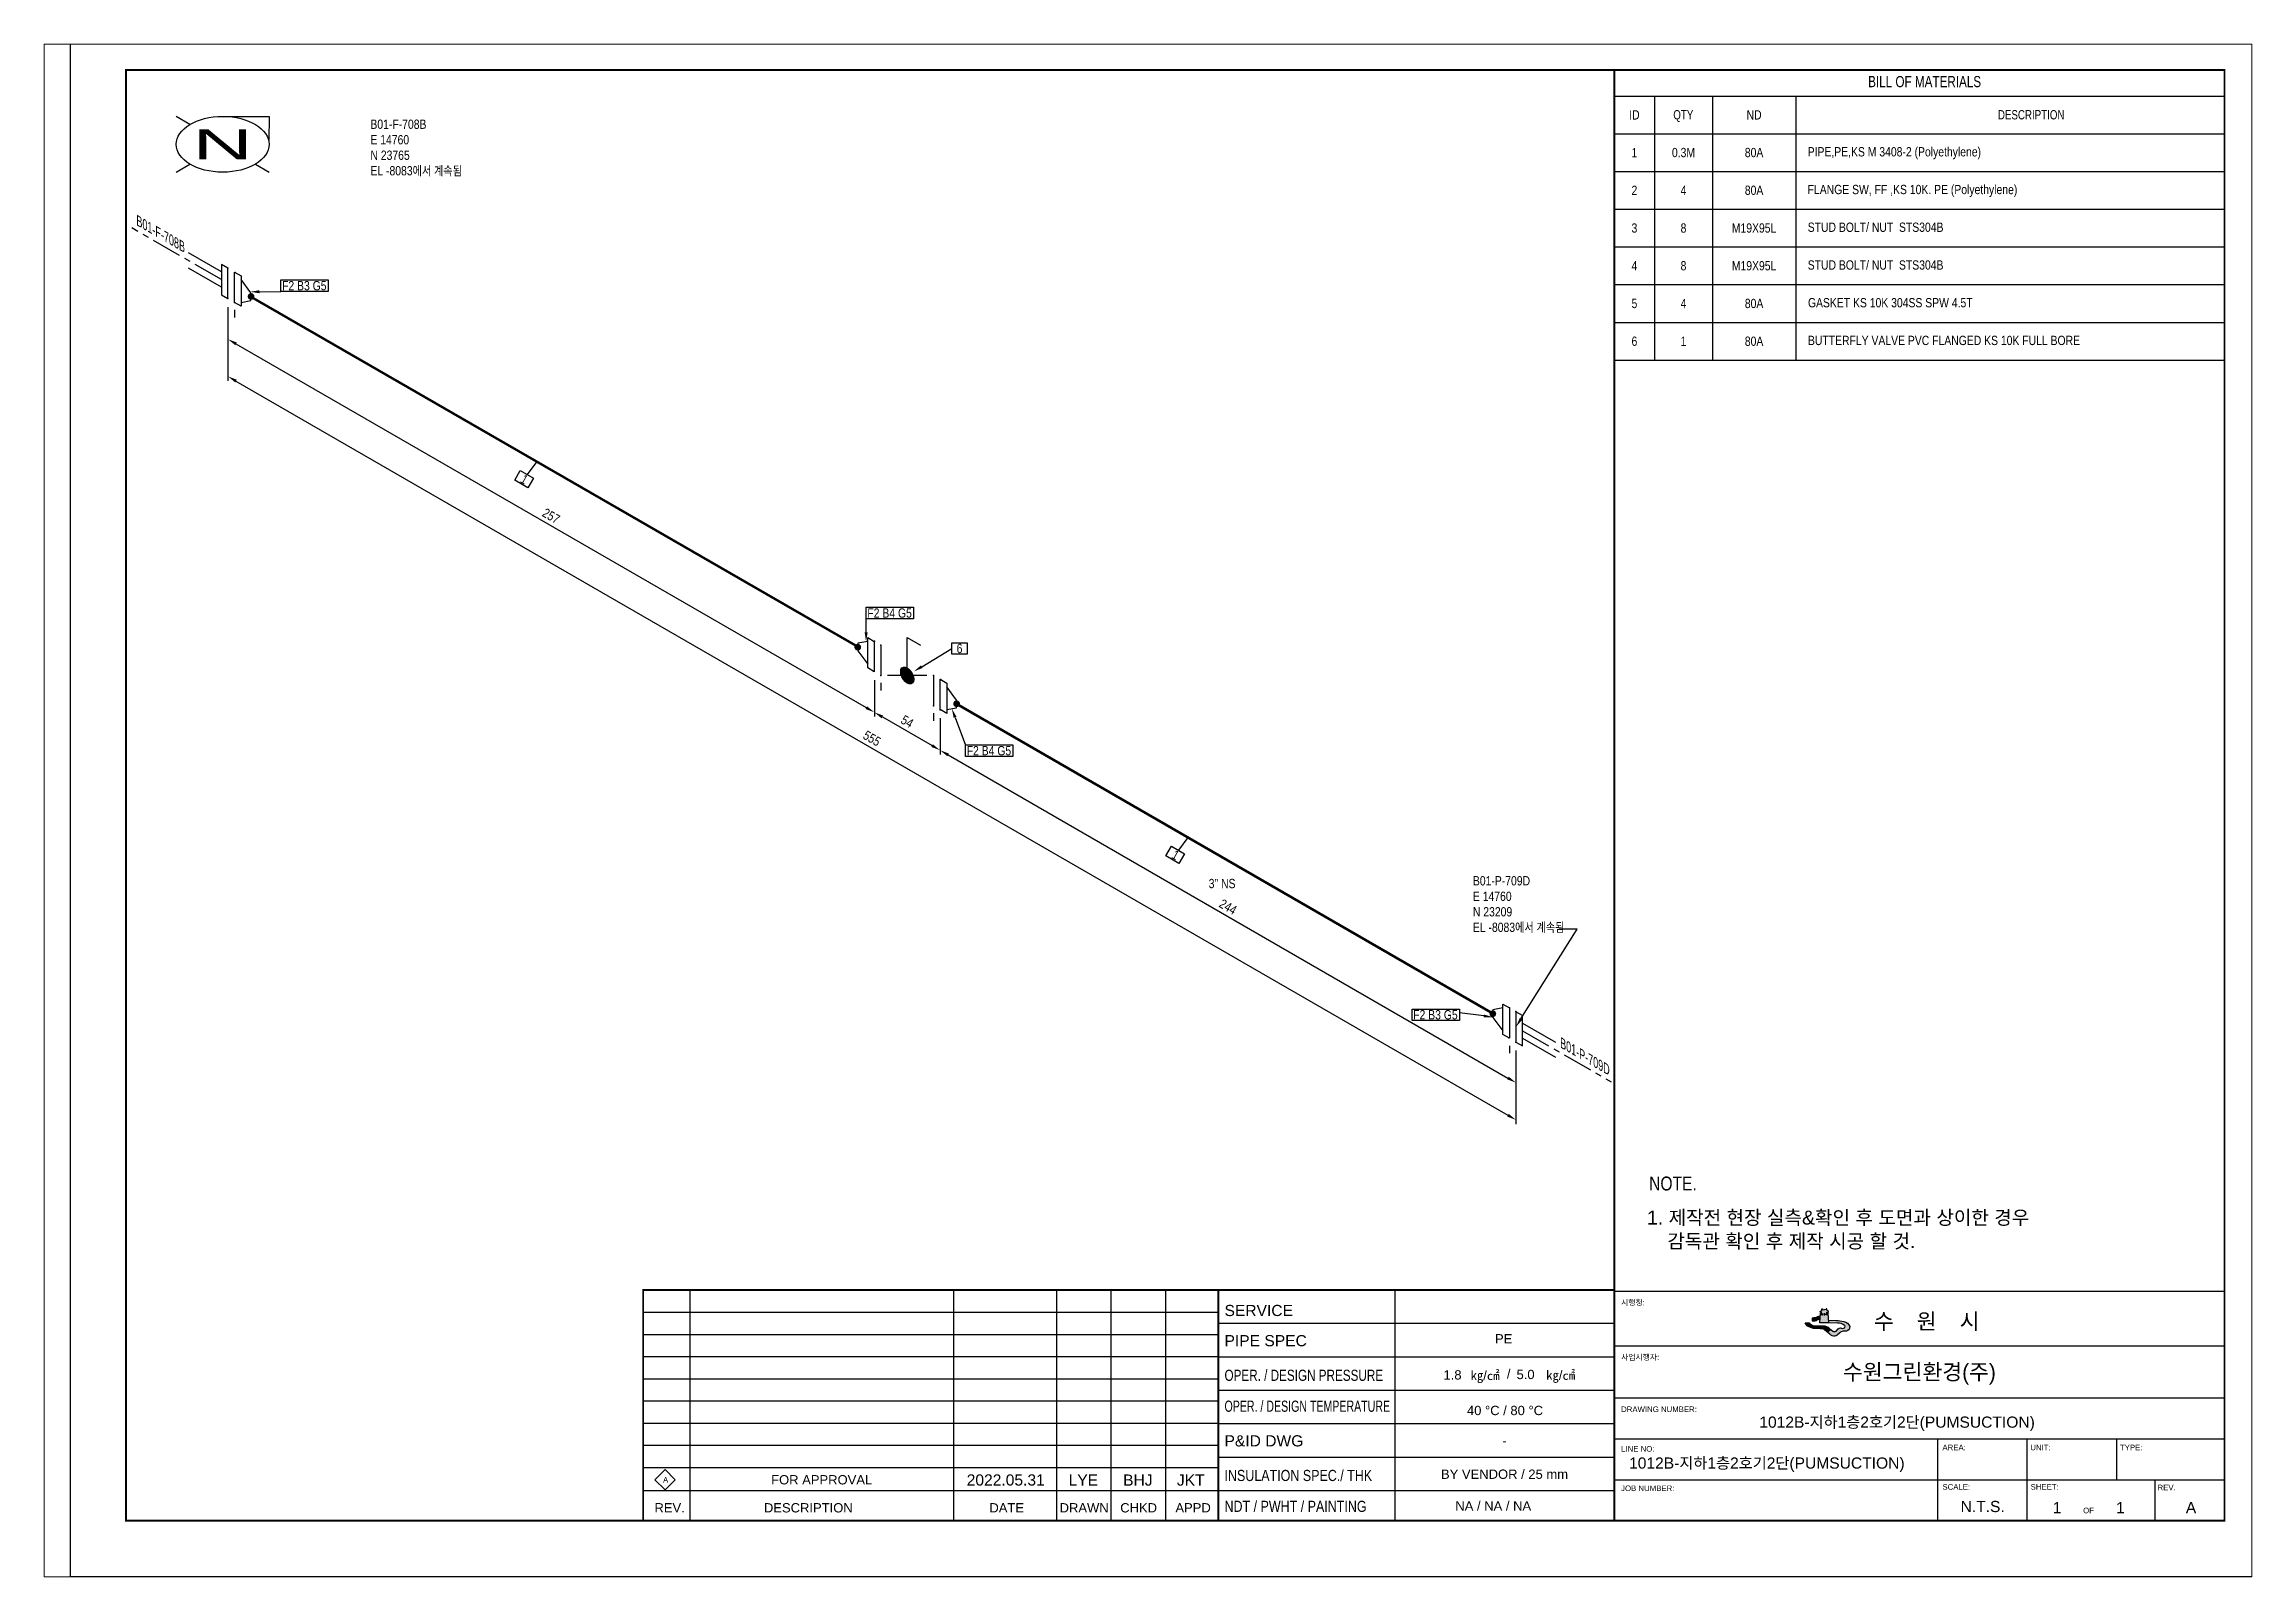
# Paper-space layout '배치1' of a CAD drawing. Header units: millimetres. Extents: x 0 to 588, y -18 to 390.
# The model-space entities are those that its viewports show. They can reach past a viewport. Long polylines and large blocks are cut down to what shows.
import ezdxf
from ezdxf import colors
from ezdxf.entities.mleader import LeaderData, LeaderLine
from ezdxf.enums import TextEntityAlignment as Align
from ezdxf.math import Vec2, Vec3

# ---------------------------------------------------------------- set-up
doc = ezdxf.new("R2010")
doc.units = ezdxf.units.MM
doc.header["$LTSCALE"] = 0.25
doc.linetypes.add('CENTER', pattern=[50.8, 31.75, -6.35, 6.35, -6.35])
doc.linetypes.add('DASHED2', pattern=[9.525, 6.35, -3.175])
for name, color, linetype in [('7', 5, 'Continuous'), ('TITLE', 7, 'Continuous'), ('기기', 6, 'Continuous'), ('밸브', 4, 'Continuous'), ('연속', 7, 'DASHED2'), ('열 추적 선', 7, 'CENTER'), ('용접', 1, 'Continuous'), ('주석', 7, 'Continuous'), ('지시선', 1, 'Continuous'), ('치수', 1, 'Continuous'), ('테이블', 7, 'Continuous')]:
    doc.layers.add(name, color=color, linetype=linetype)
doc.layers.add('파이프', color=3, linetype='Continuous', lineweight=70)
doc.styles.add('AdskIsoAnnotation', font='arial.ttf', dxfattribs={"width": 0.8, "height": 1})
doc.styles.add('AdskIsoMetric', font='arial.ttf', dxfattribs={"width": 0.8, "height": 2.5})
doc.styles.add('AdskIsoMetric-30', font='arial.ttf', dxfattribs={"width": 0.8, "height": 2.5})
doc.styles.add('FF1', font='arial.ttf')
doc.styles.add('MtXpl_', font='')
doc.styles.add('RomanS', font='arial.ttf')
doc.styles.get("Standard").update_dxf_attribs({"font": 'arial.ttf'})
doc.styles.add('굴림', font='')
doc.styles.get('MtXpl_').set_extended_font_data('Gulim')
doc.styles.get('굴림').set_extended_font_data('Gulim')
doc.dimstyles.new('AdskIsoMetric', dxfattribs={"dimtxt": 2.5, "dimasz": 2.5, "dimexe": 1, "dimexo": 2, "dimgap": 0.8, "dimtad": 1, "dimdec": 0, "dimrnd": 1, "dimzin": 0, "dimdsep": 46, "dimtxsty": 'AdskIsoMetric', "dimcen": 0, "dimclrt": 7, "dimadec": 0, "dimazin": 0, "dimtfac": 1, "dimtdec": 0, "dimtmove": 1, "dimatfit": 3, "dimfxl": 0, "dimfrac": 2, "dimtolj": 1, "dimtzin": 0, "dimarcsym": 0})

psp = doc.layouts.new('배치1')

msp = doc.modelspace()

# ---------------------------------------------------------------- texts
at = {"color": 0, "linetype": 'ByBlock', "lineweight": 40, "width": 2}
msp.add_text('N', height=8, dxfattribs=at).set_placement((41, 385), align=Align.MIDDLE_CENTER)
at = {"color": 7, "linetype": 'ByBlock', "lineweight": -2, "style": 'RomanS'}
for s, height, p in [('SERVICE', 3, (310.25, 70.01)), ('시행청:', 1.5, (416.84, 72.89)), ('PIPE SPEC', 3, (310.25, 61.9)), ('사업시행자:', 1.5, (416.84, 58.2)), ('DRAWING NUMBER:', 1.5, (416.84, 44.2)), ('P&ID DWG ', 3, (310.25, 34.97)), ('LINE NO:', 1.5, (416.84, 33.58)), ('AREA:', 1.5, (503.19, 33.94)), ('UNIT:', 1.5, (526.81, 33.94)), ('TYPE:', 1.5, (550.89, 33.94)), ('JOB NUMBER:', 1.5, (416.84, 22.96)), ('SCALE:', 1.5, (503.19, 23.33)), ('SHEET:', 1.5, (526.89, 23.33)), ('REV.', 1.5, (561, 23.16)), ('OF', 1.5, (541, 17))]:
    msp.add_text(s, height=height, dxfattribs=at).set_placement(p)
at = {"style": '굴림'}
msp.add_text('수    원    시', height=4.256, dxfattribs=at).set_placement((484.76, 66.47))
at = {"color": 7, "style": 'AdskIsoMetric'}
for s, p in [('PE', (382.95, 62.65)), ('1.8', (369.1, 52.95)), ('㎏/㎠', (376.38, 52.81)), ('/', (386.13, 53.2)), ('5.0', (388.73, 53.06)), ('㎏/㎠', (396.7, 52.87)), ('40 %%DC / 80 %%DC', (375.4, 43.38)), ('NA / NA / NA', (372.28, 17.73))]:
    msp.add_text(s, height=2.5, dxfattribs=at).set_placement(p)
at = {"color": 7, "linetype": 'ByBlock', "lineweight": -2, "style": 'RomanS'}
for s, width, p in [('OPER. / DESIGN PRESSURE', 0.75, (310.25, 52.59)), ('OPER. / DESIGN TEMPERATURE', 0.68, (310.25, 44.28)), ('INSULATION SPEC./ THK', 0.8, (310.25, 25.66)), ('NDT / PWHT / PAINTING', 0.8, (310.25, 17.36))]:
    msp.add_text(s, height=3, dxfattribs=dict(at, width=width)).set_placement(p)
at = {"style": '굴림'}
msp.add_text('수원그린환경(주)', height=4.256, dxfattribs=at).set_placement((497, 55), align=Align.MIDDLE_CENTER)
at = {"color": 7, "style": 'AdskIsoMetric'}
for s, p in [('-', (385.5, 36.5)), ('FOR APPROVAL', (201.99, 26)), ('BY VENDOR / 25 mm', (385.5, 27.5))]:
    msp.add_text(s, height=2.5, dxfattribs=at).set_placement(p, align=Align.MIDDLE_CENTER)
at = {"color": 7, "linetype": 'ByBlock', "lineweight": -2, "style": 'RomanS'}
for s, p in [('REV.', (161.12, 17.22)), ('DESCRIPTION', (198.4, 17.22)), ('DATE', (251.72, 17.22)), ('DRAWN', (272.53, 17.22)), ('CHKD', (287.17, 17.22)), ('APPD', (301.81, 17.22))]:
    msp.add_text(s, height=2.5, dxfattribs=at).set_placement(p, align=Align.CENTER)
at = {"color": 7, "linetype": 'ByBlock', "lineweight": -2}
msp.add_text('N.T.S.', height=3, dxfattribs=at).set_placement((514, 17.32), align=Align.CENTER)
at = {"color": 7}
for tag, p in [('1012B-지하1층2호기2단(PUMSUCTION)', (491, 40)), ('1012B-지하1층2호기2단(PUMSUCTION)', (456, 29)), ('2022.05.31', (251.45, 24.45)), ('LYE', (272.32, 24.42)), ('BHJ', (286.96, 24.42)), ('JKT', (301.18, 24.42)), ('1', (534, 17)), ('1', (551, 17)), ('A', (570, 17))]:
    msp.add_attdef(tag, text='', height=3, dxfattribs=at).set_placement(p, align=Align.CENTER)
at = {"layer": 'TITLE', "color": 7, "linetype": 'Continuous', "style": 'FF1'}
msp.add_text('A', height=1.5, dxfattribs=at).set_placement((159.35, 25.22))
at = {"layer": '기기', "style": 'AdskIsoMetric-30', "oblique": 330, "width": 0.8}
for s, p in [('B01-F-708B', (17.82, 363.28)), ('B01-P-709D', (400.45, 142.25))]:
    msp.add_text(s, height=2.5, rotation=330, dxfattribs=at).set_placement(p)
at = {"layer": '주석', "style": 'AdskIsoAnnotation', "width": 0.8}
msp.add_text('NOTE.', height=3.75, dxfattribs=at).set_placement((424.37, 103.77))
at = {"layer": '주석', "style": 'AdskIsoAnnotation'}
for s, p in [('1. 제작전 현장 실측&확인 후 도면과 상이한 경우 ', (423.78, 94.61)), ('   감독관 확인 후 제작 시공 할 것.', (424.9, 88.27))]:
    msp.add_text(s, height=3.75, dxfattribs=at).set_placement(p)
at = {"layer": '주석', "char_height": 2.5, "attachment_point": 7, "style": 'AdskIsoAnnotation'}
for s, insert in [('\\P\\PB01-F-708B\\PE 14760\\PN 23765\\PEL -8083{\\fGulim|b0|i0|c129|p50;에서 계속됨}', (80.71, 376.38)), ('{\\Q0;3" NS}', (306, 185)), ('\\PB01-P-709D\\PE 14760\\PN 23209\\PEL -8083{\\fGulim|b0|i0|c129|p50;에서 계속됨}', (377, 173))]:
    msp.add_mtext(s, dxfattribs=dict(at, insert=insert))
at = {"layer": '테이블', "width": 0.8}
for s, height, style, p in [('BILL OF MATERIALS', 3, 'MtXpl_', (483.23, 400.36)), ('QTY', 2.5, 'MtXpl_', (430.86, 391.69)), ('DESCRIPTION', 2.5, 'MtXpl_', (518.1, 391.69)), ('PIPE,PE,KS M 3408-2 (Polyethylene) ', 2.5, 'AdskIsoMetric', (466.98, 381.74)), ('FLANGE SW, FF ,KS 10K. PE (Polyethylene) ', 2.5, 'AdskIsoMetric', (466.96, 371.6)), ('STUD BOLT/ NUT  STS304B', 2.5, 'AdskIsoMetric', (466.99, 361.46)), ('STUD BOLT/ NUT  STS304B', 2.5, 'AdskIsoMetric', (466.99, 351.31)), ('GASKET KS 10K 304SS SPW 4.5T', 2.5, 'AdskIsoMetric', (467.05, 341.17)), ('BUTTERFLY VALVE PVC FLANGED KS 10K FULL BORE ', 2.5, 'AdskIsoMetric', (467.05, 331.03))]:
    msp.add_text(s, height=height, dxfattribs=dict(at, style=style)).set_placement(p)
at = {"layer": '테이블', "char_height": 2.5, "attachment_point": 5, "style": 'AdskIsoMetric'}
for s, insert, width in [('ID', (420.41, 392.91), 7.82), ('ND', (452.57, 392.91), 19.3704), ('1', (420.41, 382.77), 7.82), ('0.3M', (433.6, 382.77), 12.5685), ('80A', (452.57, 382.77), 19.3704), ('2', (420.41, 372.63), 7.82), ('4', (433.6, 372.63), 12.5685), ('80A', (452.57, 372.63), 19.3704), ('3', (420.41, 362.48), 7.82), ('8', (433.6, 362.48), 12.5685), ('M19X95L', (452.57, 362.48), 19.3704), ('4', (420.41, 352.34), 7.82), ('8', (433.6, 352.34), 12.5685), ('M19X95L', (452.57, 352.34), 19.3704), ('5', (420.41, 342.2), 7.82), ('4', (433.6, 342.2), 12.5685), ('80A', (452.57, 342.2), 19.3704), ('6', (420.41, 332.05), 7.82), ('1', (433.6, 332.05), 12.5685), ('80A', (452.57, 332.05), 19.3704)]:
    msp.add_mtext(s, dxfattribs=dict(at, insert=insert, width=width))

# ---------------------------------------------------------------- blocks, each defined once
blk = doc.blocks.new('개스킷-1-IsoRight')
at = {"color": 0, "linetype": 'ByBlock', "lineweight": -2, "extrusion": (1, 0, 0)}
for p in [(-0.044, 0.23), (0.044, 0.179), (-0.053, -0.174), (0.044, -0.23)]:
    blk.add_point(p, dxfattribs=at)
blk = doc.blocks.new('플랜지WN-1-IsoRight')
at = {"color": 0, "linetype": 'ByBlock', "lineweight": -2, "extrusion": (0.707107, 0.408248, -0.57735)}
for p, q in [((0.022, 0.14), (-0.11, 0.115)), ((-0.11, 0.115), (-0.11, 0.013)), ((-0.11, 0.013), (0.022, -0.166)), ((0.022, 0.191), (0.11, 0.14)), ((0.022, -0.217), (0.022, 0.191)), ((0.11, 0.14), (0.11, -0.268)), ((0.11, -0.268), (0.022, -0.217))]:
    blk.add_line(p, q, dxfattribs=at)
blk = doc.blocks.new('버터플라이 밸브-1-IsoRight')
blk.add_hatch(color=256).paths.add_polyline_path([(-0.088, 0.051), (-0.088, 0.052), (-0.088, 0.052), (-0.088, 0.053), (-0.088, 0.053), (-0.088, 0.054), (-0.088, 0.055), (-0.088, 0.055), (-0.088, 0.056), (-0.088, 0.056), (-0.088, 0.057), (-0.087, 0.058), (-0.087, 0.058), (-0.087, 0.059), (-0.087, 0.059), (-0.087, 0.06), (-0.087, 0.061), (-0.087, 0.061), (-0.087, 0.062), (-0.087, 0.062), (-0.087, 0.063), (-0.087, 0.063), (-0.086, 0.064), (-0.086, 0.065), (-0.086, 0.065), (-0.086, 0.066), (-0.086, 0.066), (-0.086, 0.067), (-0.086, 0.068), (-0.086, 0.068), (-0.086, 0.069), (-0.086, 0.069), (-0.086, 0.07), (-0.085, 0.071), (-0.085, 0.071), (-0.085, 0.072), (-0.085, 0.072), (-0.085, 0.073), (-0.085, 0.074), (-0.085, 0.074), (-0.085, 0.075), (-0.085, 0.075), (-0.085, 0.076), (-0.085, 0.077), (-0.085, 0.077), (-0.084, 0.078), (-0.084, 0.078), (-0.084, 0.079), (-0.084, 0.079), (-0.084, 0.08), (-0.084, 0.08), (-0.084, 0.081), (-0.084, 0.081), (-0.083, 0.081), (-0.083, 0.082), (-0.083, 0.082), (-0.083, 0.083), (-0.082, 0.083), (-0.082, 0.084), (-0.082, 0.084), (-0.082, 0.084), (-0.081, 0.085), (-0.081, 0.085), (-0.081, 0.086), (-0.08, 0.086), (-0.08, 0.087), (-0.08, 0.087), (-0.08, 0.087), (-0.079, 0.088), (-0.079, 0.088), (-0.079, 0.089), (-0.079, 0.089), (-0.078, 0.09), (-0.078, 0.09), (-0.078, 0.09), (-0.078, 0.091), (-0.077, 0.091), (-0.077, 0.092), (-0.077, 0.092), (-0.077, 0.093), (-0.076, 0.093), (-0.076, 0.093), (-0.076, 0.094), (-0.076, 0.094), (-0.075, 0.095), (-0.075, 0.095), (-0.075, 0.096), (-0.075, 0.096), (-0.074, 0.097), (-0.074, 0.097), (-0.074, 0.097), (-0.074, 0.098), (-0.073, 0.098), (-0.073, 0.099), (-0.073, 0.099), (-0.073, 0.1), (-0.072, 0.1), (-0.072, 0.1), (-0.072, 0.101), (-0.072, 0.101), (-0.072, 0.101), (-0.071, 0.102), (-0.071, 0.102), (-0.07, 0.102), (-0.07, 0.102), (-0.07, 0.102), (-0.069, 0.103), (-0.069, 0.103), (-0.068, 0.103), (-0.068, 0.103), (-0.068, 0.104), (-0.067, 0.104), (-0.067, 0.104), (-0.066, 0.104), (-0.066, 0.105), (-0.066, 0.105), (-0.065, 0.105), (-0.065, 0.105), (-0.064, 0.105), (-0.064, 0.106), (-0.064, 0.106), (-0.063, 0.106), (-0.063, 0.106), (-0.062, 0.107), (-0.062, 0.107), (-0.062, 0.107), (-0.061, 0.107), (-0.061, 0.107), (-0.06, 0.108), (-0.06, 0.108), (-0.06, 0.108), (-0.059, 0.108), (-0.059, 0.109), (-0.058, 0.109), (-0.058, 0.109), (-0.058, 0.109), (-0.057, 0.11), (-0.057, 0.11), (-0.056, 0.11), (-0.056, 0.11), (-0.056, 0.11), (-0.055, 0.111), (-0.055, 0.111), (-0.054, 0.111), (-0.054, 0.111), (-0.054, 0.112), (-0.053, 0.112), (-0.053, 0.112), (-0.052, 0.112), (-0.052, 0.113), (-0.052, 0.113), (-0.051, 0.113), (-0.051, 0.113), (-0.05, 0.113), (-0.05, 0.113), (-0.049, 0.113), (-0.049, 0.113), (-0.048, 0.113), (-0.048, 0.113), (-0.047, 0.113), (-0.047, 0.113), (-0.046, 0.113), (-0.046, 0.113), (-0.045, 0.113), (-0.045, 0.113), (-0.044, 0.113), (-0.044, 0.113), (-0.043, 0.113), (-0.043, 0.113), (-0.042, 0.113), (-0.042, 0.113), (-0.041, 0.113), (-0.041, 0.113), (-0.04, 0.113), (-0.04, 0.113), (-0.039, 0.113), (-0.039, 0.113), (-0.038, 0.113), (-0.038, 0.113), (-0.037, 0.113), (-0.037, 0.113), (-0.036, 0.113), (-0.036, 0.113), (-0.035, 0.113), (-0.035, 0.113), (-0.034, 0.113), (-0.034, 0.113), (-0.033, 0.113), (-0.033, 0.113), (-0.032, 0.113), (-0.032, 0.113), (-0.031, 0.113), (-0.031, 0.113), (-0.03, 0.113), (-0.03, 0.113), (-0.029, 0.113), (-0.029, 0.113), (-0.028, 0.113), (-0.028, 0.113), (-0.027, 0.113), (-0.027, 0.113), (-0.027, 0.113), (-0.026, 0.112), (-0.026, 0.112), (-0.025, 0.112), (-0.025, 0.112), (-0.024, 0.112), (-0.023, 0.111), (-0.023, 0.111), (-0.022, 0.111), (-0.022, 0.111), (-0.021, 0.11), (-0.021, 0.11), (-0.02, 0.11), (-0.02, 0.11), (-0.019, 0.11), (-0.018, 0.109), (-0.018, 0.109), (-0.017, 0.109), (-0.017, 0.109), (-0.016, 0.108), (-0.016, 0.108), (-0.015, 0.108), (-0.014, 0.108), (-0.014, 0.108), (-0.013, 0.107), (-0.013, 0.107), (-0.012, 0.107), (-0.012, 0.107), (-0.011, 0.106), (-0.011, 0.106), (-0.01, 0.106), (-0.009, 0.106), (-0.009, 0.106), (-0.008, 0.105), (-0.008, 0.105), (-0.007, 0.105), (-0.007, 0.105), (-0.006, 0.104), (-0.006, 0.104), (-0.005, 0.104), (-0.004, 0.104), (-0.004, 0.104), (-0.003, 0.103), (-0.003, 0.103), (-0.002, 0.103), (-0.002, 0.103), (-0.001, 0.103), (-0.001, 0.102), (0, 0.102), (0, 0.102), (0.001, 0.102), (0.001, 0.101), (0.002, 0.101), (0.002, 0.1), (0.003, 0.1), (0.003, 0.1), (0.004, 0.099), (0.004, 0.099), (0.005, 0.098), (0.006, 0.098), (0.006, 0.097), (0.007, 0.097), (0.007, 0.097), (0.008, 0.096), (0.008, 0.096), (0.009, 0.095), (0.009, 0.095), (0.01, 0.094), (0.011, 0.094), (0.011, 0.094), (0.012, 0.093), (0.012, 0.093), (0.013, 0.092), (0.013, 0.092), (0.014, 0.091), (0.014, 0.091), (0.015, 0.091), (0.016, 0.09), (0.016, 0.09), (0.017, 0.089), (0.017, 0.089), (0.018, 0.089), (0.018, 0.088), (0.019, 0.088), (0.02, 0.087), (0.02, 0.087), (0.021, 0.086), (0.021, 0.086), (0.022, 0.086), (0.022, 0.085), (0.023, 0.085), (0.023, 0.084), (0.024, 0.084), (0.025, 0.083), (0.025, 0.083), (0.026, 0.083), (0.026, 0.082), (0.027, 0.082), (0.027, 0.081), (0.027, 0.081), (0.028, 0.081), (0.028, 0.08), (0.029, 0.08), (0.029, 0.079), (0.03, 0.078), (0.03, 0.078), (0.031, 0.077), (0.031, 0.077), (0.032, 0.076), (0.032, 0.075), (0.033, 0.075), (0.033, 0.074), (0.034, 0.074), (0.034, 0.073), (0.035, 0.073), (0.035, 0.072), (0.036, 0.071), (0.036, 0.071), (0.037, 0.07), (0.037, 0.07), (0.038, 0.069), (0.038, 0.068), (0.039, 0.068), (0.039, 0.067), (0.04, 0.067), (0.04, 0.066), (0.041, 0.065), (0.041, 0.065), (0.042, 0.064), (0.042, 0.064), (0.043, 0.063), (0.043, 0.063), (0.044, 0.062), (0.044, 0.061), (0.045, 0.061), (0.045, 0.06), (0.046, 0.06), (0.046, 0.059), (0.047, 0.058), (0.047, 0.058), (0.048, 0.057), (0.048, 0.057), (0.049, 0.056), (0.049, 0.056), (0.05, 0.055), (0.05, 0.054), (0.051, 0.054), (0.051, 0.053), (0.052, 0.053), (0.052, 0.053), (0.052, 0.052), (0.053, 0.051), (0.053, 0.051), (0.054, 0.05), (0.054, 0.049), (0.054, 0.048), (0.055, 0.048), (0.055, 0.047), (0.056, 0.046), (0.056, 0.046), (0.056, 0.045), (0.057, 0.044), (0.057, 0.044), (0.058, 0.043), (0.058, 0.042), (0.058, 0.042), (0.059, 0.041), (0.059, 0.04), (0.06, 0.039), (0.06, 0.039), (0.06, 0.038), (0.061, 0.037), (0.061, 0.037), (0.062, 0.036), (0.062, 0.035), (0.062, 0.035), (0.063, 0.034), (0.063, 0.033), (0.064, 0.033), (0.064, 0.032), (0.064, 0.031), (0.065, 0.03), (0.065, 0.03), (0.066, 0.029), (0.066, 0.028), (0.066, 0.028), (0.067, 0.027), (0.067, 0.026), (0.068, 0.026), (0.068, 0.025), (0.068, 0.024), (0.069, 0.024), (0.069, 0.023), (0.07, 0.022), (0.07, 0.021), (0.07, 0.021), (0.071, 0.02), (0.071, 0.019), (0.072, 0.019), (0.072, 0.019), (0.072, 0.018), (0.072, 0.017), (0.072, 0.017), (0.073, 0.016), (0.073, 0.015), (0.073, 0.014), (0.073, 0.014), (0.074, 0.013), (0.074, 0.012), (0.074, 0.011), (0.074, 0.011), (0.075, 0.01), (0.075, 0.009), (0.075, 0.009), (0.075, 0.008), (0.076, 0.007), (0.076, 0.006), (0.076, 0.006), (0.076, 0.005), (0.077, 0.004), (0.077, 0.003), (0.077, 0.003), (0.077, 0.002), (0.078, 0.001), (0.078, 0), (0.078, 0), (0.078, -0.001), (0.079, -0.002), (0.079, -0.002), (0.079, -0.003), (0.079, -0.004), (0.08, -0.005), (0.08, -0.005), (0.08, -0.006), (0.08, -0.007), (0.081, -0.008), (0.081, -0.008), (0.081, -0.009), (0.082, -0.01), (0.082, -0.01), (0.082, -0.011), (0.082, -0.012), (0.083, -0.013), (0.083, -0.013), (0.083, -0.014), (0.083, -0.015), (0.084, -0.016), (0.084, -0.016), (0.084, -0.017), (0.084, -0.017), (0.084, -0.018), (0.084, -0.018), (0.084, -0.019), (0.084, -0.02), (0.085, -0.02), (0.085, -0.021), (0.085, -0.022), (0.085, -0.023), (0.085, -0.023), (0.085, -0.024), (0.085, -0.025), (0.085, -0.025), (0.085, -0.026), (0.085, -0.027), (0.085, -0.027), (0.085, -0.028), (0.086, -0.029), (0.086, -0.029), (0.086, -0.03), (0.086, -0.031), (0.086, -0.032), (0.086, -0.032), (0.086, -0.033), (0.086, -0.034), (0.086, -0.034), (0.086, -0.035), (0.086, -0.036), (0.087, -0.036), (0.087, -0.037), (0.087, -0.038), (0.087, -0.039), (0.087, -0.039), (0.087, -0.04), (0.087, -0.041), (0.087, -0.041), (0.087, -0.042), (0.087, -0.043), (0.087, -0.043), (0.088, -0.044), (0.088, -0.045), (0.088, -0.045), (0.088, -0.046), (0.088, -0.047), (0.088, -0.048), (0.088, -0.048), (0.088, -0.049), (0.088, -0.05), (0.088, -0.05), (0.088, -0.051), (0.088, -0.051), (0.088, -0.052), (0.088, -0.052), (0.088, -0.053), (0.088, -0.053), (0.088, -0.054), (0.088, -0.055), (0.088, -0.055), (0.088, -0.056), (0.088, -0.056), (0.088, -0.057), (0.087, -0.058), (0.087, -0.058), (0.087, -0.059), (0.087, -0.059), (0.087, -0.06), (0.087, -0.061), (0.087, -0.061), (0.087, -0.062), (0.087, -0.062), (0.087, -0.063), (0.087, -0.063), (0.086, -0.064), (0.086, -0.065), (0.086, -0.065), (0.086, -0.066), (0.086, -0.066), (0.086, -0.067), (0.086, -0.068), (0.086, -0.068), (0.086, -0.069), (0.086, -0.069), (0.086, -0.07), (0.085, -0.071), (0.085, -0.071), (0.085, -0.072), (0.085, -0.072), (0.085, -0.073), (0.085, -0.074), (0.085, -0.074), (0.085, -0.075), (0.085, -0.075), (0.085, -0.076), (0.085, -0.077), (0.085, -0.077), (0.084, -0.078), (0.084, -0.078), (0.084, -0.079), (0.084, -0.079), (0.084, -0.08), (0.084, -0.08), (0.084, -0.081), (0.084, -0.081), (0.083, -0.081), (0.083, -0.082), (0.083, -0.082), (0.083, -0.083), (0.082, -0.083), (0.082, -0.084), (0.082, -0.084), (0.082, -0.084), (0.081, -0.085), (0.081, -0.085), (0.081, -0.086), (0.08, -0.086), (0.08, -0.087), (0.08, -0.087), (0.08, -0.087), (0.079, -0.088), (0.079, -0.088), (0.079, -0.089), (0.079, -0.089), (0.078, -0.09), (0.078, -0.09), (0.078, -0.09), (0.078, -0.091), (0.077, -0.091), (0.077, -0.092), (0.077, -0.092), (0.077, -0.093), (0.076, -0.093), (0.076, -0.093), (0.076, -0.094), (0.076, -0.094), (0.075, -0.095), (0.075, -0.095), (0.075, -0.096), (0.075, -0.096), (0.074, -0.097), (0.074, -0.097), (0.074, -0.097), (0.074, -0.098), (0.073, -0.098), (0.073, -0.099), (0.073, -0.099), (0.073, -0.1), (0.072, -0.1), (0.072, -0.1), (0.072, -0.101), (0.072, -0.101), (0.072, -0.101), (0.071, -0.102), (0.071, -0.102), (0.07, -0.102), (0.07, -0.102), (0.07, -0.102), (0.069, -0.103), (0.069, -0.103), (0.068, -0.103), (0.068, -0.103), (0.068, -0.104), (0.067, -0.104), (0.067, -0.104), (0.066, -0.104), (0.066, -0.105), (0.066, -0.105), (0.065, -0.105), (0.065, -0.105), (0.064, -0.105), (0.064, -0.106), (0.064, -0.106), (0.063, -0.106), (0.063, -0.106), (0.062, -0.107), (0.062, -0.107), (0.062, -0.107), (0.061, -0.107), (0.061, -0.107), (0.06, -0.108), (0.06, -0.108), (0.06, -0.108), (0.059, -0.108), (0.059, -0.109), (0.058, -0.109), (0.058, -0.109), (0.058, -0.109), (0.057, -0.11), (0.057, -0.11), (0.056, -0.11), (0.056, -0.11), (0.056, -0.11), (0.055, -0.111), (0.055, -0.111), (0.054, -0.111), (0.054, -0.111), (0.054, -0.112), (0.053, -0.112), (0.053, -0.112), (0.052, -0.112), (0.052, -0.113), (0.052, -0.113), (0.051, -0.113), (0.051, -0.113), (0.05, -0.113), (0.05, -0.113), (0.049, -0.113), (0.049, -0.113), (0.048, -0.113), (0.048, -0.113), (0.047, -0.113), (0.047, -0.113), (0.046, -0.113), (0.046, -0.113), (0.045, -0.113), (0.045, -0.113), (0.044, -0.113), (0.044, -0.113), (0.043, -0.113), (0.043, -0.113), (0.042, -0.113), (0.042, -0.113), (0.041, -0.113), (0.041, -0.113), (0.04, -0.113), (0.04, -0.113), (0.039, -0.113), (0.039, -0.113), (0.038, -0.113), (0.038, -0.113), (0.037, -0.113), (0.037, -0.113), (0.036, -0.113), (0.036, -0.113), (0.035, -0.113), (0.035, -0.113), (0.034, -0.113), (0.034, -0.113), (0.033, -0.113), (0.033, -0.113), (0.032, -0.113), (0.032, -0.113), (0.031, -0.113), (0.031, -0.113), (0.03, -0.113), (0.03, -0.113), (0.029, -0.113), (0.029, -0.113), (0.028, -0.113), (0.028, -0.113), (0.027, -0.113), (0.027, -0.113), (0.027, -0.113), (0.026, -0.112), (0.026, -0.112), (0.025, -0.112), (0.025, -0.112), (0.024, -0.112), (0.023, -0.111), (0.023, -0.111), (0.022, -0.111), (0.022, -0.111), (0.021, -0.11), (0.021, -0.11), (0.02, -0.11), (0.02, -0.11), (0.019, -0.11), (0.018, -0.109), (0.018, -0.109), (0.017, -0.109), (0.017, -0.109), (0.016, -0.108), (0.016, -0.108), (0.015, -0.108), (0.014, -0.108), (0.014, -0.108), (0.013, -0.107), (0.013, -0.107), (0.012, -0.107), (0.012, -0.107), (0.011, -0.106), (0.011, -0.106), (0.01, -0.106), (0.009, -0.106), (0.009, -0.106), (0.008, -0.105), (0.008, -0.105), (0.007, -0.105), (0.007, -0.105), (0.006, -0.104), (0.006, -0.104), (0.005, -0.104), (0.004, -0.104), (0.004, -0.104), (0.003, -0.103), (0.003, -0.103), (0.002, -0.103), (0.002, -0.103), (0.001, -0.103), (0.001, -0.102), (0, -0.102), (0, -0.102), (-0.001, -0.102), (-0.001, -0.101), (-0.002, -0.101), (-0.002, -0.1), (-0.003, -0.1), (-0.003, -0.1), (-0.004, -0.099), (-0.004, -0.099), (-0.005, -0.098), (-0.006, -0.098), (-0.006, -0.097), (-0.007, -0.097), (-0.007, -0.097), (-0.008, -0.096), (-0.008, -0.096), (-0.009, -0.095), (-0.009, -0.095), (-0.01, -0.094), (-0.011, -0.094), (-0.011, -0.094), (-0.012, -0.093), (-0.012, -0.093), (-0.013, -0.092), (-0.013, -0.092), (-0.014, -0.091), (-0.014, -0.091), (-0.015, -0.091), (-0.016, -0.09), (-0.016, -0.09), (-0.017, -0.089), (-0.017, -0.089), (-0.018, -0.089), (-0.018, -0.088), (-0.019, -0.088), (-0.02, -0.087), (-0.02, -0.087), (-0.021, -0.086), (-0.021, -0.086), (-0.022, -0.086), (-0.022, -0.085), (-0.023, -0.085), (-0.023, -0.084), (-0.024, -0.084), (-0.025, -0.083), (-0.025, -0.083), (-0.026, -0.083), (-0.026, -0.082), (-0.027, -0.082), (-0.027, -0.081), (-0.027, -0.081), (-0.028, -0.081), (-0.028, -0.08), (-0.029, -0.08), (-0.029, -0.079), (-0.03, -0.078), (-0.03, -0.078), (-0.031, -0.077), (-0.031, -0.077), (-0.032, -0.076), (-0.032, -0.075), (-0.033, -0.075), (-0.033, -0.074), (-0.034, -0.074), (-0.034, -0.073), (-0.035, -0.073), (-0.035, -0.072), (-0.036, -0.071), (-0.036, -0.071), (-0.037, -0.07), (-0.037, -0.07), (-0.038, -0.069), (-0.038, -0.068), (-0.039, -0.068), (-0.039, -0.067), (-0.04, -0.067), (-0.04, -0.066), (-0.041, -0.065), (-0.041, -0.065), (-0.042, -0.064), (-0.042, -0.064), (-0.043, -0.063), (-0.043, -0.063), (-0.044, -0.062), (-0.044, -0.061), (-0.045, -0.061), (-0.045, -0.06), (-0.046, -0.06), (-0.046, -0.059), (-0.047, -0.058), (-0.047, -0.058), (-0.048, -0.057), (-0.048, -0.057), (-0.049, -0.056), (-0.049, -0.056), (-0.05, -0.055), (-0.05, -0.054), (-0.051, -0.054), (-0.051, -0.053), (-0.052, -0.053), (-0.052, -0.053), (-0.052, -0.052), (-0.053, -0.051), (-0.053, -0.051), (-0.054, -0.05), (-0.054, -0.049), (-0.054, -0.048), (-0.055, -0.048), (-0.055, -0.047), (-0.056, -0.046), (-0.056, -0.046), (-0.056, -0.045), (-0.057, -0.044), (-0.057, -0.044), (-0.058, -0.043), (-0.058, -0.042), (-0.058, -0.042), (-0.059, -0.041), (-0.059, -0.04), (-0.06, -0.039), (-0.06, -0.039), (-0.06, -0.038), (-0.061, -0.037), (-0.061, -0.037), (-0.062, -0.036), (-0.062, -0.035), (-0.062, -0.035), (-0.063, -0.034), (-0.063, -0.033), (-0.064, -0.033), (-0.064, -0.032), (-0.064, -0.031), (-0.065, -0.03), (-0.065, -0.03), (-0.066, -0.029), (-0.066, -0.028), (-0.066, -0.028), (-0.067, -0.027), (-0.067, -0.026), (-0.068, -0.026), (-0.068, -0.025), (-0.068, -0.024), (-0.069, -0.024), (-0.069, -0.023), (-0.07, -0.022), (-0.07, -0.021), (-0.07, -0.021), (-0.071, -0.02), (-0.071, -0.019), (-0.072, -0.019), (-0.072, -0.019), (-0.072, -0.018), (-0.072, -0.017), (-0.072, -0.017), (-0.073, -0.016), (-0.073, -0.015), (-0.073, -0.014), (-0.073, -0.014), (-0.074, -0.013), (-0.074, -0.012), (-0.074, -0.011), (-0.074, -0.011), (-0.075, -0.01), (-0.075, -0.009), (-0.075, -0.009), (-0.075, -0.008), (-0.076, -0.007), (-0.076, -0.006), (-0.076, -0.006), (-0.076, -0.005), (-0.077, -0.004), (-0.077, -0.003), (-0.077, -0.003), (-0.077, -0.002), (-0.078, -0.001), (-0.078, 0), (-0.078, 0), (-0.078, 0.001), (-0.079, 0.002), (-0.079, 0.002), (-0.079, 0.003), (-0.079, 0.004), (-0.08, 0.005), (-0.08, 0.005), (-0.08, 0.006), (-0.08, 0.007), (-0.081, 0.008), (-0.081, 0.008), (-0.081, 0.009), (-0.082, 0.01), (-0.082, 0.01), (-0.082, 0.011), (-0.082, 0.012), (-0.083, 0.013), (-0.083, 0.013), (-0.083, 0.014), (-0.083, 0.015), (-0.084, 0.016), (-0.084, 0.016), (-0.084, 0.017), (-0.084, 0.017), (-0.084, 0.018), (-0.084, 0.018), (-0.084, 0.019), (-0.084, 0.02), (-0.085, 0.02), (-0.085, 0.021), (-0.085, 0.022), (-0.085, 0.023), (-0.085, 0.023), (-0.085, 0.024), (-0.085, 0.025), (-0.085, 0.025), (-0.085, 0.026), (-0.085, 0.027), (-0.085, 0.027), (-0.085, 0.028), (-0.086, 0.029), (-0.086, 0.029), (-0.086, 0.03), (-0.086, 0.031), (-0.086, 0.032), (-0.086, 0.032), (-0.086, 0.033), (-0.086, 0.034), (-0.086, 0.034), (-0.086, 0.035), (-0.086, 0.036), (-0.087, 0.036), (-0.087, 0.037), (-0.087, 0.038), (-0.087, 0.039), (-0.087, 0.039), (-0.087, 0.04), (-0.087, 0.041), (-0.087, 0.041), (-0.087, 0.042), (-0.087, 0.043), (-0.087, 0.043), (-0.088, 0.044), (-0.088, 0.045), (-0.088, 0.045), (-0.088, 0.046), (-0.088, 0.047), (-0.088, 0.048), (-0.088, 0.048), (-0.088, 0.049), (-0.088, 0.05), (-0.088, 0.05)], flags=0)
at = {"color": 0, "linetype": 'ByBlock', "lineweight": -2, "extrusion": (0.707107, 0.408248, -0.57735)}
for p, q in [((-0.354, 0.408), (-0.354, 0)), ((0.265, 0), (-0.265, 0)), ((-0.088, 0.051), (-0.084, 0.08)), ((-0.084, 0.017), (-0.088, 0.051)), ((-0.084, 0.08), (-0.072, 0.101)), ((-0.072, -0.019), (-0.084, 0.017)), ((-0.072, 0.101), (-0.052, 0.113)), ((-0.052, 0.113), (-0.027, 0.113)), ((-0.027, 0.113), (0, 0.102)), ((0, 0.102), (0.027, 0.081)), ((0.027, 0.081), (0.052, 0.053)), ((0.052, 0.053), (0.072, 0.019)), ((0.072, 0.019), (0.084, -0.017)), ((0.354, 0), (0.354, -0.408)), ((-0.052, -0.053), (-0.072, -0.019)), ((-0.027, -0.081), (-0.052, -0.053)), ((0, -0.102), (-0.027, -0.081)), ((0.027, -0.113), (0, -0.102)), ((0.052, -0.113), (0.027, -0.113)), ((0.072, -0.101), (0.052, -0.113)), ((0.084, -0.08), (0.072, -0.101)), ((0.084, -0.017), (0.088, -0.051)), ((0.088, -0.051), (0.084, -0.08))]:
    blk.add_line(p, q, dxfattribs=at)
blk = doc.blocks.new('Operator_Lever-1-IsoRight')
at = {"color": 0, "linetype": 'ByBlock', "lineweight": -2, "extrusion": (0.707107, 0.408248, -0.57735)}
for p, q in [((0, 0), (0, 0.51)), ((0, 0.51), (0.177, 0.408))]:
    blk.add_line(p, q, dxfattribs=at)
blk = doc.blocks.new('*D14')
at = {"layer": 'Defpoints', "color": 0}
for p in [(42.42, 343.53), (216.14, 243.23), (216.14, 232.32)]:
    blk.add_point(p, dxfattribs=at)
at = {"layer": '치수', "color": 0, "lineweight": -2}
for p, q in [((42.42, 341.22), (42.42, 331.46)), ((44.58, 331.36), (213.97, 233.57)), ((216.14, 240.92), (216.14, 231.16))]:
    blk.add_line(p, q, dxfattribs=at)
at = {"layer": '치수', "color": 0}
for points in [[(44.79, 331.72), (44.38, 331), (42.42, 332.61)], [(214.18, 233.93), (213.76, 233.2), (216.14, 232.32)]]:
    blk.add_solid(points, dxfattribs=at)
at = {"layer": '치수', "color": 7, "insert": (129.28, 285.08), "char_height": 2.5, "attachment_point": 5, "rotation": 330, "style": 'AdskIsoMetric-30'}
blk.add_mtext('\\A1;257', dxfattribs=at)
blk = doc.blocks.new('개스킷 해치 표식-1-IsoRight')
at = {"linetype": 'ByBlock', "lineweight": -2, "extrusion": (0.707107, 0.408248, -0.57735)}
blk.add_line((0, 0), (0, 0.102), dxfattribs=at)
blk = doc.blocks.new('*D15')
at = {"layer": 'Defpoints', "color": 0}
for p in [(216.14, 243.23), (233.81, 233.03), (233.81, 222.11)]:
    blk.add_point(p, dxfattribs=at)
at = {"layer": '치수', "color": 0, "lineweight": -2}
for p, q in [((216.14, 240.92), (216.14, 231.16)), ((218.3, 231.07), (231.65, 223.36)), ((233.81, 230.72), (233.81, 220.95))]:
    blk.add_line(p, q, dxfattribs=at)
at = {"layer": '치수', "color": 0}
for points in [[(218.51, 231.43), (218.09, 230.7), (216.14, 232.32)], [(231.86, 223.72), (231.44, 223), (233.81, 222.11)]]:
    blk.add_solid(points, dxfattribs=at)
at = {"layer": '치수', "color": 7, "insert": (224.98, 229.82), "char_height": 2.5, "attachment_point": 5, "rotation": 330, "style": 'AdskIsoMetric-30'}
blk.add_mtext('\\A1;54', dxfattribs=at)
blk = doc.blocks.new('*D16')
at = {"layer": 'Defpoints', "color": 0}
for p in [(233.81, 233.03), (388.58, 143.67), (388.58, 132.75)]:
    blk.add_point(p, dxfattribs=at)
at = {"layer": '치수', "color": 0, "lineweight": -2}
for p, q in [((233.81, 230.72), (233.81, 220.95)), ((235.98, 220.86), (386.42, 134)), ((388.58, 141.36), (388.58, 131.6))]:
    blk.add_line(p, q, dxfattribs=at)
at = {"layer": '치수', "color": 0}
for points in [[(236.19, 221.22), (235.77, 220.5), (233.81, 222.11)], [(386.62, 134.37), (386.21, 133.64), (388.58, 132.75)]]:
    blk.add_solid(points, dxfattribs=at)
at = {"layer": '치수', "color": 7, "insert": (311.2, 180.02), "char_height": 2.5, "attachment_point": 5, "rotation": 330, "style": 'AdskIsoMetric-30'}
blk.add_mtext('\\A1;244', dxfattribs=at)
blk = doc.blocks.new('*D17')
at = {"layer": 'Defpoints', "color": 0}
for p in [(42.42, 343.53), (388.58, 143.67), (388.58, 122.75)]:
    blk.add_point(p, dxfattribs=at)
at = {"layer": '치수', "color": 0, "lineweight": -2}
for p, q in [((42.42, 341.22), (42.42, 321.46)), ((44.58, 321.36), (386.42, 124)), ((388.58, 141.36), (388.58, 121.6))]:
    blk.add_line(p, q, dxfattribs=at)
at = {"layer": '치수', "color": 0}
for points in [[(44.79, 321.72), (44.38, 321), (42.42, 322.61)], [(386.62, 124.37), (386.21, 123.64), (388.58, 122.75)]]:
    blk.add_solid(points, dxfattribs=at)
at = {"layer": '치수', "color": 7, "insert": (215.5, 225.29), "char_height": 2.5, "attachment_point": 5, "rotation": 330, "style": 'AdskIsoMetric-30'}
blk.add_mtext('\\A1;555', dxfattribs=at)
blk = doc.blocks.new('Buttweld')
at = {"lineweight": -2}
blk.add_hatch(color=0, dxfattribs=at).paths.add_polyline_path([(0.044, -0.003), (0.043, 0.005), (0.041, 0.013), (0.038, 0.02), (0.033, 0.026), (0.028, 0.032), (0.021, 0.037), (0.014, 0.04), (0.007, 0.042), (-0.001, 0.043), (-0.009, 0.042), (-0.017, 0.04), (-0.024, 0.037), (-0.03, 0.032), (-0.036, 0.026), (-0.04, 0.02), (-0.044, 0.013), (-0.046, 0.005), (-0.047, -0.003), (-0.046, -0.01), (-0.044, -0.018), (-0.04, -0.025), (-0.036, -0.032), (-0.03, -0.037), (-0.024, -0.042), (-0.017, -0.045), (-0.009, -0.047), (-0.001, -0.048), (0.007, -0.047), (0.014, -0.045), (0.021, -0.042), (0.028, -0.037), (0.033, -0.032), (0.038, -0.025), (0.041, -0.018), (0.043, -0.01)], is_closed=False, flags=0)
blk = doc.blocks.new('AnnoRect')
at = {"color": 0, "linetype": 'ByBlock', "lineweight": -2}
blk.add_wipeout([(-0.81, -0.6), (-0.81, 0.6), (0.81, 0.6), (0.81, -0.6)], dxfattribs=at)
blk.add_lwpolyline([(-0.81, -0.6), (-0.81, 0.6), (0.81, 0.6), (0.81, -0.6)], close=True, dxfattribs=at)
at = {"color": 0, "linetype": 'ByBlock', "lineweight": -2, "style": 'AdskIsoAnnotation', "width": 0.8}
blk.add_attdef('XX', text='', height=1, dxfattribs=at).set_placement((0, 0), align=Align.MIDDLE_CENTER)
blk = doc.blocks.new('끝 장비-1-IsoLeft')
at = {"color": 0, "linetype": 'ByBlock', "lineweight": -2, "extrusion": (0, 0.816497, 0.57735)}
for p, q in [((0, 0.102), (-0.442, 0.357)), ((-0.177, 0), (-0.619, 0.255)), ((-0.265, -0.051), (0.088, 0.153)), ((0.177, 0.102), (-0.177, -0.102)), ((0.088, 0.153), (0.177, 0.102)), ((-0.177, -0.102), (-0.265, -0.051))]:
    blk.add_line(p, q, dxfattribs=at)
blk = doc.blocks.new('수원시마크')
h = blk.add_hatch(color=5)
h.paths.add_polyline_path([(6.27, 4.13), (6.04, 6.98), (5.7, 6.98), (5.7, 7.25), (6.13, 7.29), (6.13, 7.5), (5.64, 7.81), (5.64, 8.21), (5.5, 8.21), (5.5, 8.01), (4.93, 7.98), (4.36, 8.01), (4.36, 8.21), (4.22, 8.21), (4.22, 7.81), (3.73, 7.5), (3.73, 7.29), (4.16, 7.25), (4.16, 6.98), (3.82, 6.98), (3.59, 4.13)])
h.paths.add_polyline_path([(4.76, 6.46), (4.76, 6.74), (5.1, 6.74), (5.1, 6.46)], flags=16)
h.paths.add_polyline_path([(5.41, 6.46), (5.41, 6.74), (5.75, 6.74), (5.75, 6.46)], flags=16)
h.paths.add_polyline_path([(4.45, 6.46), (4.11, 6.46), (4.11, 6.74), (4.45, 6.74)], flags=16)
h.paths.add_polyline_path([(8.83, 4.05, -0.174291), (10.75, 3.51, -0.59696), (10.82, 2.7, -0.25604), (10.22, 2.53, 0.024566), (9.63, 2.64, 0.278989), (8.96, 2.35), (8.37, 1.69, -0.298853), (7.44, 1.72), (6.79, 2.24), (5.76, 1.43), (6.54, 0.8, 0.063286), (7.28, 0.37, 0.24753), (8.73, 0.49), (9.46, 1.2, -0.193471), (10.41, 1.66), (11.45, 1.69, 0.388319), (12.37, 3.05, 0.259907), (10.64, 4.57, 0.04063), (8.4, 4.86), (6.21, 4.91), (6.27, 4.13), (6.32, 4.13)])
for color, points in [(3, [(4.54, 3.3), (1.78, 3.3, -0.16593), (0.46, 4.14), (-0.62, 4.14, 0.174295), (0.21, 3.1, 0.126792), (2.29, 2.45), (3.76, 2.41, -0.209259), (4.99, 2.06), (5.76, 1.43), (6.79, 2.24), (6.45, 2.52, 0.16522)]), (1, [(3.75, 6.08, 0.143186), (2.76, 5.78, -0.141847), (1.87, 5.57), (1.39, 5.55), (1.39, 4.73), (1.96, 4.73, 0.144474), (2.64, 4.86), (2.85, 4.99, -0.277731), (3.42, 5.19), (3.68, 5.22)])]:
    blk.add_hatch(color=color).paths.add_polyline_path(points)
at = {"color": 1}
blk.add_line((5.76, 1.43), (6.79, 2.24), dxfattribs=at)
at = {"color": 5}
for points in [[(3.59, 4.13), (3.82, 6.98), (4.16, 6.98), (4.16, 7.25), (3.73, 7.29), (3.73, 7.5), (4.22, 7.81), (4.22, 8.21), (4.36, 8.21), (4.36, 8.01), (4.93, 7.98)], [(6.27, 4.13), (6.04, 6.98), (5.7, 6.98), (5.7, 7.25), (6.13, 7.29), (6.13, 7.5), (5.64, 7.81), (5.64, 8.21), (5.5, 8.21), (5.5, 8.01), (4.93, 7.98)]]:
    blk.add_lwpolyline(points, dxfattribs=at)
for points in [[(4.11, 6.46), (4.45, 6.46), (4.45, 6.74), (4.11, 6.74)], [(4.76, 6.46), (5.1, 6.46), (5.1, 6.74), (4.76, 6.74)], [(5.75, 6.46), (5.41, 6.46), (5.41, 6.74), (5.75, 6.74)]]:
    blk.add_lwpolyline(points, close=True, dxfattribs=at)
for points in [[(6.2, 4.91), (8.4, 4.86, -0.04063), (10.64, 4.57, -0.259907), (12.37, 3.05, -0.388319), (11.45, 1.69), (10.41, 1.66, 0.193471), (9.46, 1.2), (8.73, 0.49, -0.24753), (7.28, 0.37, -0.063286), (6.54, 0.8), (4.99, 2.06, 0.209259), (3.76, 2.41), (2.29, 2.45, -0.126792), (0.21, 3.1, -0.174295), (-0.62, 4.14, -2.92713)], [(-0.62, 4.14), (0.46, 4.14, 0.16593), (1.78, 3.3), (4.54, 3.3, -0.16522), (6.45, 2.52), (7.44, 1.72, 0.298853), (8.37, 1.69), (8.96, 2.35, -0.278989), (9.63, 2.64, -0.024566), (10.22, 2.53, 0.25604), (10.82, 2.7, 0.59696), (10.75, 3.51, 0.174291), (8.83, 4.05), (6.32, 4.13), (3.59, 4.13)]]:
    blk.add_lwpolyline(points, format="xyb", dxfattribs=at)
at = {"color": 1}
blk.add_lwpolyline([(3.75, 6.08, 0.143186), (2.76, 5.78, -0.141847), (1.87, 5.57), (1.39, 5.55), (1.39, 4.73), (1.96, 4.73, 0.144474), (2.64, 4.86), (2.85, 4.99, -0.277731), (3.42, 5.19), (3.68, 5.22)], format="xyb", dxfattribs=at)
blk = doc.blocks.new('T')
at = {"layer": '지시선', "xscale": 48, "yscale": 48, "zscale": 48}
blk.add_blockref('수원시마크', (-288, -200), dxfattribs=at)

# ---------------------------------------------------------------- dimensions: what is measured, and where the dimension line sits
at = {"layer": '치수'}
for base, p1, p2, text, override, picture, middle in [((216.14, 232.32), (42.42, 343.53), (216.14, 243.23), '257', {"dimtad": 0, "dimlfac": 1.282096, "dimtxsty": 'AdskIsoMetric-30', "dimse1": 0, "dimse2": 0, "dimsd1": 0, "dimsd2": 0, "dimtmove": 1}, '*D14', (129.28, 285.08)), ((388.58, 122.75), (42.42, 343.53), (388.58, 143.67), '555', {"dimtad": 0, "dimlfac": 1.388939, "dimtxsty": 'AdskIsoMetric-30', "dimse1": 0, "dimse2": 0, "dimsd1": 0, "dimsd2": 0, "dimtmove": 1}, '*D17', (215.5, 225.29)), ((233.81, 222.11), (216.14, 243.23), (233.81, 233.03), '54', {"dimtad": 0, "dimlfac": 2.650446, "dimtxsty": 'AdskIsoMetric-30', "dimse1": 0, "dimse2": 0, "dimsd1": 0, "dimsd2": 0, "dimtmove": 1}, '*D15', (224.98, 229.82)), ((388.58, 132.75), (233.81, 233.03), (388.58, 143.67), '244', {"dimtad": 0, "dimlfac": 1.364774, "dimtxsty": 'AdskIsoMetric-30', "dimse1": 0, "dimse2": 0, "dimsd1": 0, "dimsd2": 0, "dimtmove": 1}, '*D16', (311.2, 180.02))]:
    dim = msp.add_linear_dim(base=base, p1=p1, p2=p2, angle=330, text=text, dimstyle='AdskIsoMetric', override=override, dxfattribs=at)
    dim.commit()
    dim.dimension.update_dxf_attribs({"geometry": picture, "text_midpoint": middle, "dimtype": 160})

# ---------------------------------------------------------------- linework, layer by layer
at = {"color": 0, "linetype": 'ByBlock', "lineweight": 25}
for p, q in [((32.16, 390.3), (28.5, 392.5)), ((42, 392.48), (53.5, 392.5)), ((53.5, 392.5), (53.39, 386)), ((28.5, 377.5), (32.16, 379.7)), ((49.84, 379.7), (53.5, 377.5))]:
    msp.add_line(p, q, dxfattribs=at)
at = {"color": 0, "linetype": 'ByBlock', "lineweight": -2}
msp.add_line((41, 385), (41, 385), dxfattribs=at)
msp.add_line((41, 385), (41, 385), dxfattribs=at)
msp.add_line((41, 385), (41, 385), dxfattribs=at)
msp.add_line((41, 385), (41, 385), dxfattribs=at)
msp.add_line((41, 385), (41, 385), dxfattribs=at)
at = {"linetype": 'ByBlock', "lineweight": -2}
for p, q in [((166.56, 77), (166.56, 15.07)), ((237.42, 77), (237.42, 15.07)), ((265.08, 77), (265.08, 15.07)), ((279.72, 77), (279.72, 15.07)), ((294.36, 77), (294.36, 15.07)), ((356, 77), (356, 15)), ((501.92, 15), (501.92, 37)), ((526, 15), (526, 37)), ((550.08, 26), (550.08, 37)), ((560.38, 15), (560.38, 26))]:
    msp.add_line(p, q, dxfattribs=at)
for p, q in [((415, 76.69), (579, 76.69)), ((308.58, 71), (154, 71)), ((415, 68), (308.58, 68)), ((308.58, 65), (154, 65)), ((415, 62), (579, 62)), ((308.58, 59.08), (154, 59.08)), ((415, 59), (308.58, 59)), ((308.58, 53.08), (154, 53.08)), ((415, 50), (308.58, 50)), ((415, 48), (579, 48)), ((308.58, 47.15), (154, 47.15)), ((308.58, 41.15), (154, 41.15)), ((415, 41), (308.58, 41)), ((415, 37), (579, 37)), ((308.58, 35.23), (154, 35.23)), ((415, 32), (308.58, 32)), ((308.58, 29.23), (154, 29.23)), ((415, 26), (579, 26)), ((308.58, 23), (154, 23)), ((415, 23), (308.58, 23))]:
    msp.add_line(p, q)
at = {"linetype": 'ByBlock', "lineweight": -2, "const_width": 0.5}
for points in [[(415, 15), (415, 405)], [(415, 77), (154, 77), (154, 15)], [(308.58, 77), (308.58, 15.13)]]:
    msp.add_lwpolyline(points, dxfattribs=at)
at = {"color": 0, "linetype": 'ByBlock', "lineweight": 25}
msp.add_ellipse((41, 385), major_axis=(12.5, 0), ratio=0.6, dxfattribs=at)
at = {"layer": 'TITLE', "color": 7, "linetype": 'Continuous'}
msp.add_lwpolyline([(159.9, 23.26), (162.64, 26), (159.9, 28.74), (157.17, 26)], close=True, dxfattribs=at)
at = {"layer": '열 추적 선', "color": 1}
for p, q in [((40.65, 348.63), (16.62, 362.51)), ((390.35, 146.73), (414.16, 132.98))]:
    msp.add_line(p, q, dxfattribs=at)
at = {"layer": '테이블'}
for p, q in [((415, 405), (579, 405)), ((415, 405), (415, 357.41)), ((415, 405), (415, 316.84)), ((415, 405), (579, 405)), ((579, 405), (579, 357.41)), ((579, 405), (579, 316.84)), ((415, 397.98), (579, 397.98)), ((425.82, 397.98), (425.82, 387.84)), ((441.39, 397.98), (441.39, 387.84)), ((463.76, 397.98), (463.76, 387.84)), ((415, 387.84), (579, 387.84)), ((415, 387.84), (579, 387.84)), ((415, 387.84), (579, 387.84)), ((425.82, 387.84), (425.82, 377.7)), ((441.39, 387.84), (441.39, 377.7)), ((463.76, 387.84), (463.76, 377.7)), ((415, 377.7), (579, 377.7)), ((415, 377.7), (579, 377.7)), ((425.82, 377.7), (425.82, 357.41)), ((441.39, 377.7), (441.39, 357.41)), ((463.76, 377.7), (463.76, 357.41)), ((415, 367.55), (579, 367.55)), ((415, 357.41), (579, 357.41)), ((415, 357.41), (579, 357.41)), ((425.82, 357.41), (425.82, 347.27)), ((441.39, 357.41), (441.39, 347.27)), ((463.76, 357.41), (463.76, 347.27)), ((415, 347.27), (579, 347.27)), ((415, 347.27), (579, 347.27)), ((425.82, 347.27), (425.82, 326.98)), ((441.39, 347.27), (441.39, 326.98)), ((463.76, 347.27), (463.76, 326.98)), ((415, 337.13), (579, 337.13)), ((415, 326.98), (579, 326.98))]:
    msp.add_line(p, q, dxfattribs=at)
at = {"layer": '파이프'}
for points in [[(48.61, 344.04), (211.72, 249.87)], [(238.23, 234.56), (382.39, 151.33)]]:
    msp.add_lwpolyline(points, dxfattribs=at)

# ---------------------------------------------------------------- block references
at = {"layer": '7', "xscale": 0.01912379949126055, "yscale": 0.01912379949126055, "zscale": 0.01912379949126055}
msp.add_blockref('T', (472.42, 68.21), dxfattribs=at)
at = {"layer": '밸브', "xscale": 20, "yscale": 20, "zscale": 20}
for name, p, rotation in [('개스킷-1-IsoRight', (43.3, 347.1), 180.0000000000721), ('플랜지WN-1-IsoRight', (46.4, 345.31), 179.9999999999134), ('개스킷-1-IsoRight', (232.93, 237.62), 179.9999999999278), ('플랜지WN-1-IsoRight', (236.02, 235.83), 180.0000000000433)]:
    msp.add_blockref(name, p, dxfattribs=dict(at, rotation=rotation))
for name, p in [('플랜지WN-1-IsoRight', (213.93, 248.59)), ('개스킷-1-IsoRight', (217.02, 246.81)), ('버터플라이 밸브-1-IsoRight', (224.98, 242.21)), ('Operator_Lever-1-IsoRight', (224.98, 242.21)), ('플랜지WN-1-IsoRight', (384.6, 150.05)), ('개스킷-1-IsoRight', (387.7, 148.27)), ('개스킷-1-IsoRight', (387.7, 148.27))]:
    msp.add_blockref(name, p, dxfattribs=at)
at = {"layer": '연속', "xscale": -19.99999999999999, "yscale": 20, "zscale": 20}
for p, rotation in [((42.42, 347.61), 119.9999999999869), ((388.58, 147.75), 299.9999999999868)]:
    msp.add_blockref('끝 장비-1-IsoLeft', p, dxfattribs=dict(at, rotation=rotation))
at = {"layer": '용접', "xscale": 20, "yscale": 20, "zscale": 20, "rotation": 180}
for p in [(48.61, 344.04), (238.23, 234.56)]:
    msp.add_blockref('Buttweld', p, dxfattribs=at)
at = {"layer": '용접', "xscale": 20, "yscale": 20, "zscale": 20}
for p in [(211.72, 249.87), (382.39, 151.33)]:
    msp.add_blockref('Buttweld', p, dxfattribs=at)
at = {"layer": '치수', "xscale": 20, "yscale": 20, "zscale": 20}
for p, rotation in [((44.19, 340.51), 180.0000000000018), ((44.19, 340.51), 180.0000000000018), ((217.9, 240.21), 180.0000000000035), ((232.05, 232.05), 180.0000000000035), ((386.81, 142.69), 180.0000000000016), ((386.81, 142.69), 180.0000000000018)]:
    msp.add_blockref('개스킷 해치 표식-1-IsoRight', p, dxfattribs=dict(at, rotation=rotation))

msp.set_redraw_order([(e.dxf.handle, doc.entitydb.next_handle()) for e in msp.query("TEXT MTEXT ATTDEF DIMENSION ARC_DIMENSION")])  # texts and dimensions are drawn at this point

# ---------------------------------------------------------------- leaders
at = {"layer": '주석'}
ml = msp.add_multileader_mtext('Standard', dxfattribs=at)
ml.set_content('')
ml.set_leader_properties()
ml.build(insert=Vec2(0, 0))
ml.multileader.update_dxf_attribs({"dogleg_length": 0, "arrow_head_size": 2.5})
ctx = ml.context
ctx.base_point, ctx.arrow_head_size = Vec3(56.64, 345.45), 2.5
notes = []
notes.append((ctx, [(0, (1, 1, 0), (56.64, 345.45), (-1, 0), 0, [(0, [(48.4, 345.34)], 0, [])])]))
ctx.mtext, ml.multileader.dxf.content_type = None, 0
ml = msp.add_multileader_mtext('Standard', dxfattribs=at)
ml.set_content('')
ml.set_leader_properties()
ml.build(insert=Vec2(0, 0))
ml.multileader.update_dxf_attribs({"dogleg_length": 0, "arrow_head_size": 0})
ctx = ml.context
ctx.base_point, ctx.arrow_head_size = Vec3(122.88, 296.22), 0
notes.append((ctx, [(0, (1, 1, 0), (122.88, 296.22), (-1, 0), 0, [(0, [(125.4, 299.7)], 0, [])])]))
ctx.mtext, ml.multileader.dxf.content_type = None, 0
ml = msp.add_multileader_mtext('Standard', dxfattribs=at)
ml.set_content('')
ml.set_leader_properties()
ml.build(insert=Vec2(0, 0))
ml.multileader.update_dxf_attribs({"dogleg_length": 0, "arrow_head_size": 2.5})
ctx = ml.context
ctx.base_point, ctx.arrow_head_size = Vec3(213.94, 257.45), 2.5
notes.append((ctx, [(0, (1, 1, 0), (213.94, 257.45), (-1, 0), 0, [(0, [(213.93, 251.31)], 0, [])])]))
ctx.mtext, ml.multileader.dxf.content_type = None, 0
ml = msp.add_multileader_mtext('Standard', dxfattribs=at)
ml.set_content('')
ml.set_leader_properties()
ml.build(insert=Vec2(0, 0))
ml.multileader.update_dxf_attribs({"dogleg_length": 0, "arrow_head_size": 2.5})
ctx = ml.context
ctx.base_point, ctx.arrow_head_size = Vec3(237, 249.46), 2.5
notes.append((ctx, [(0, (1, 1, 0), (237, 249.46), (-1, 0), 0, [(0, [(226.74, 243.28)], 0, [])])]))
ctx.mtext, ml.multileader.dxf.content_type = None, 0
ml = msp.add_multileader_mtext('Standard', dxfattribs=at)
ml.set_content('')
ml.set_leader_properties()
ml.build(insert=Vec2(0, 0))
ml.multileader.update_dxf_attribs({"dogleg_length": 0, "arrow_head_size": 2.5})
ctx = ml.context
ctx.base_point, ctx.arrow_head_size = Vec3(240.64, 223.45), 2.5
notes.append((ctx, [(0, (1, 1, 0), (240.64, 223.45), (-1, 0), 0, [(0, [(236.97, 233.29)], 0, [])])]))
ctx.mtext, ml.multileader.dxf.content_type = None, 0
ml = msp.add_multileader_mtext('Standard', dxfattribs=at)
ml.set_content('')
ml.set_leader_properties()
ml.build(insert=Vec2(0, 0))
ml.multileader.update_dxf_attribs({"dogleg_length": 0, "arrow_head_size": 0})
ctx = ml.context
ctx.base_point, ctx.arrow_head_size = Vec3(297.89, 195.22), 0
notes.append((ctx, [(0, (1, 1, 0), (297.89, 195.22), (-1, 0), 0, [(0, [(300.39, 198.67)], 0, [])])]))
ctx.mtext, ml.multileader.dxf.content_type = None, 0
ml = msp.add_multileader_mtext('Standard', dxfattribs=at)
ml.set_content('')
ml.set_leader_properties()
ml.build(insert=Vec2(0, 0))
ml.multileader.update_dxf_attribs({"dogleg_length": 4.91, "arrow_head_size": 2.5})
ctx = ml.context
ctx.base_point, ctx.arrow_head_size = Vec3(400.09, 174), 2.5
notes.append((ctx, [(0, (1, 1, 0), (405, 174), (-1, 0), 4.91, [(0, [(388.58, 147.75)], 0, [])])]))
ctx.mtext, ml.multileader.dxf.content_type = None, 0
ml = msp.add_multileader_mtext('Standard', dxfattribs=at)
ml.set_content('')
ml.set_leader_properties()
ml.build(insert=Vec2(0, 0))
ml.multileader.update_dxf_attribs({"dogleg_length": 0, "arrow_head_size": 2.5})
ctx = ml.context
ctx.base_point, ctx.arrow_head_size = Vec3(373.36, 151.55), 2.5
notes.append((ctx, [(0, (1, 1, 0), (373.36, 151.55), (-1, 0), 0, [(0, [(382.39, 150.35)], 0, [])])]))
ctx.mtext, ml.multileader.dxf.content_type = None, 0
for ctx, leaders in notes:
    for number, flags, end, landing, length, lines in leaders:
        leader = LeaderData()
        leader.index, (leader.has_last_leader_line, leader.has_dogleg_vector, leader.attachment_direction) = number, flags
        leader.last_leader_point, leader.dogleg_vector, leader.dogleg_length = Vec3(end), Vec3(landing), length
        for number, points, colour, breaks in lines:
            line = LeaderLine()
            line.index, line.vertices, line.color, line.breaks = number, Vec3.list(points), colors.encode_raw_color(colour), breaks
            leader.lines.append(line)
        ctx.leaders.append(leader)

# ---------------------------------------------------------------- next in the draw order: block references
ref = msp.add_blockref('AnnoRect', (63, 347), dxfattribs=dict(at, xscale=7.855166051660518, yscale=2.586971350613916, zscale=2.5))
ref.add_attrib('XX_001', 'F2 B3 G5', (56.96, 345.75), dxfattribs={"layer": '0', "color": 0, "linetype": 'ByBlock', "lineweight": -2, "height": 2.5, "style": 'AdskIsoAnnotation', "width": 0.8})
ref = msp.add_blockref('AnnoRect', (122, 295), dxfattribs=dict(at, xscale=2.5, yscale=2.5, zscale=2.5, rotation=329.9999999999981))
ref.add_attrib('XX_001', '1', (120.79, 294.25), dxfattribs={"layer": '0', "color": 0, "linetype": 'ByBlock', "lineweight": -2, "height": 2.5, "rotation": 330, "style": 'AdskIsoAnnotation', "width": 0.8})
ref = msp.add_blockref('AnnoRect', (239.02, 249.46), dxfattribs=dict(at, xscale=2.5, yscale=2.5, zscale=2.5))
ref.add_attrib('XX_001', '6', (238.26, 248.22), dxfattribs={"layer": '0', "color": 0, "linetype": 'ByBlock', "lineweight": -2, "height": 2.5, "style": 'AdskIsoAnnotation', "width": 0.8})
ref = msp.add_blockref('AnnoRect', (247, 222), dxfattribs=dict(at, xscale=7.855166051660518, yscale=2.585266030013643, zscale=2.5))
ref.add_attrib('XX_001', 'F2 B4 G5', (240.96, 220.75), dxfattribs={"layer": '0', "color": 0, "linetype": 'ByBlock', "lineweight": -2, "height": 2.5, "style": 'AdskIsoAnnotation', "width": 0.8})
ref = msp.add_blockref('AnnoRect', (297, 194), dxfattribs=dict(at, xscale=2.5, yscale=2.5, zscale=2.5, rotation=329.9999999999981))
ref.add_attrib('XX_001', '1', (295.79, 193.25), dxfattribs={"layer": '0', "color": 0, "linetype": 'ByBlock', "lineweight": -2, "height": 2.5, "rotation": 330, "style": 'AdskIsoAnnotation', "width": 0.8})
ref = msp.add_blockref('AnnoRect', (367, 151), dxfattribs=dict(at, xscale=7.855166051660518, yscale=2.586971350613916, zscale=2.5))
ref.add_attrib('XX_001', 'F2 B3 G5', (360.96, 149.75), dxfattribs={"layer": '0', "color": 0, "linetype": 'ByBlock', "lineweight": -2, "height": 2.5, "style": 'AdskIsoAnnotation', "width": 0.8})

# ---------------------------------------------------------------- next in the draw order: linework, layer by layer
msp.add_lwpolyline([(0, 0), (594, 0), (594, 420), (0, 420)], close=True)
at = {"const_width": 0.5}
msp.add_lwpolyline([(15, 15), (579, 15), (579, 405), (15, 405)], close=True, dxfattribs=at)

# ---------------------------------------------------------------- next in the draw order: block references
at = {"layer": '주석'}
ref = msp.add_blockref('AnnoRect', (220.3, 259), dxfattribs=dict(at, xscale=7.855166051660518, yscale=2.585266030013643, zscale=2.5))
ref.add_attrib('XX_001', 'F2 B4 G5', (214.26, 257.75), dxfattribs={"layer": '0', "color": 0, "linetype": 'ByBlock', "lineweight": -2, "height": 2.5, "style": 'AdskIsoAnnotation', "width": 0.8})

# ---------------------------------------------------------------- viewports
at = {"layer": '0'}
psp.add_viewport(center=(293.82, 185.87), size=(587.63, 408.0742), view_center_point=(289.69, 205.92), view_height=412.0216, dxfattribs=at)

doc.saveas('drawing.dxf')
